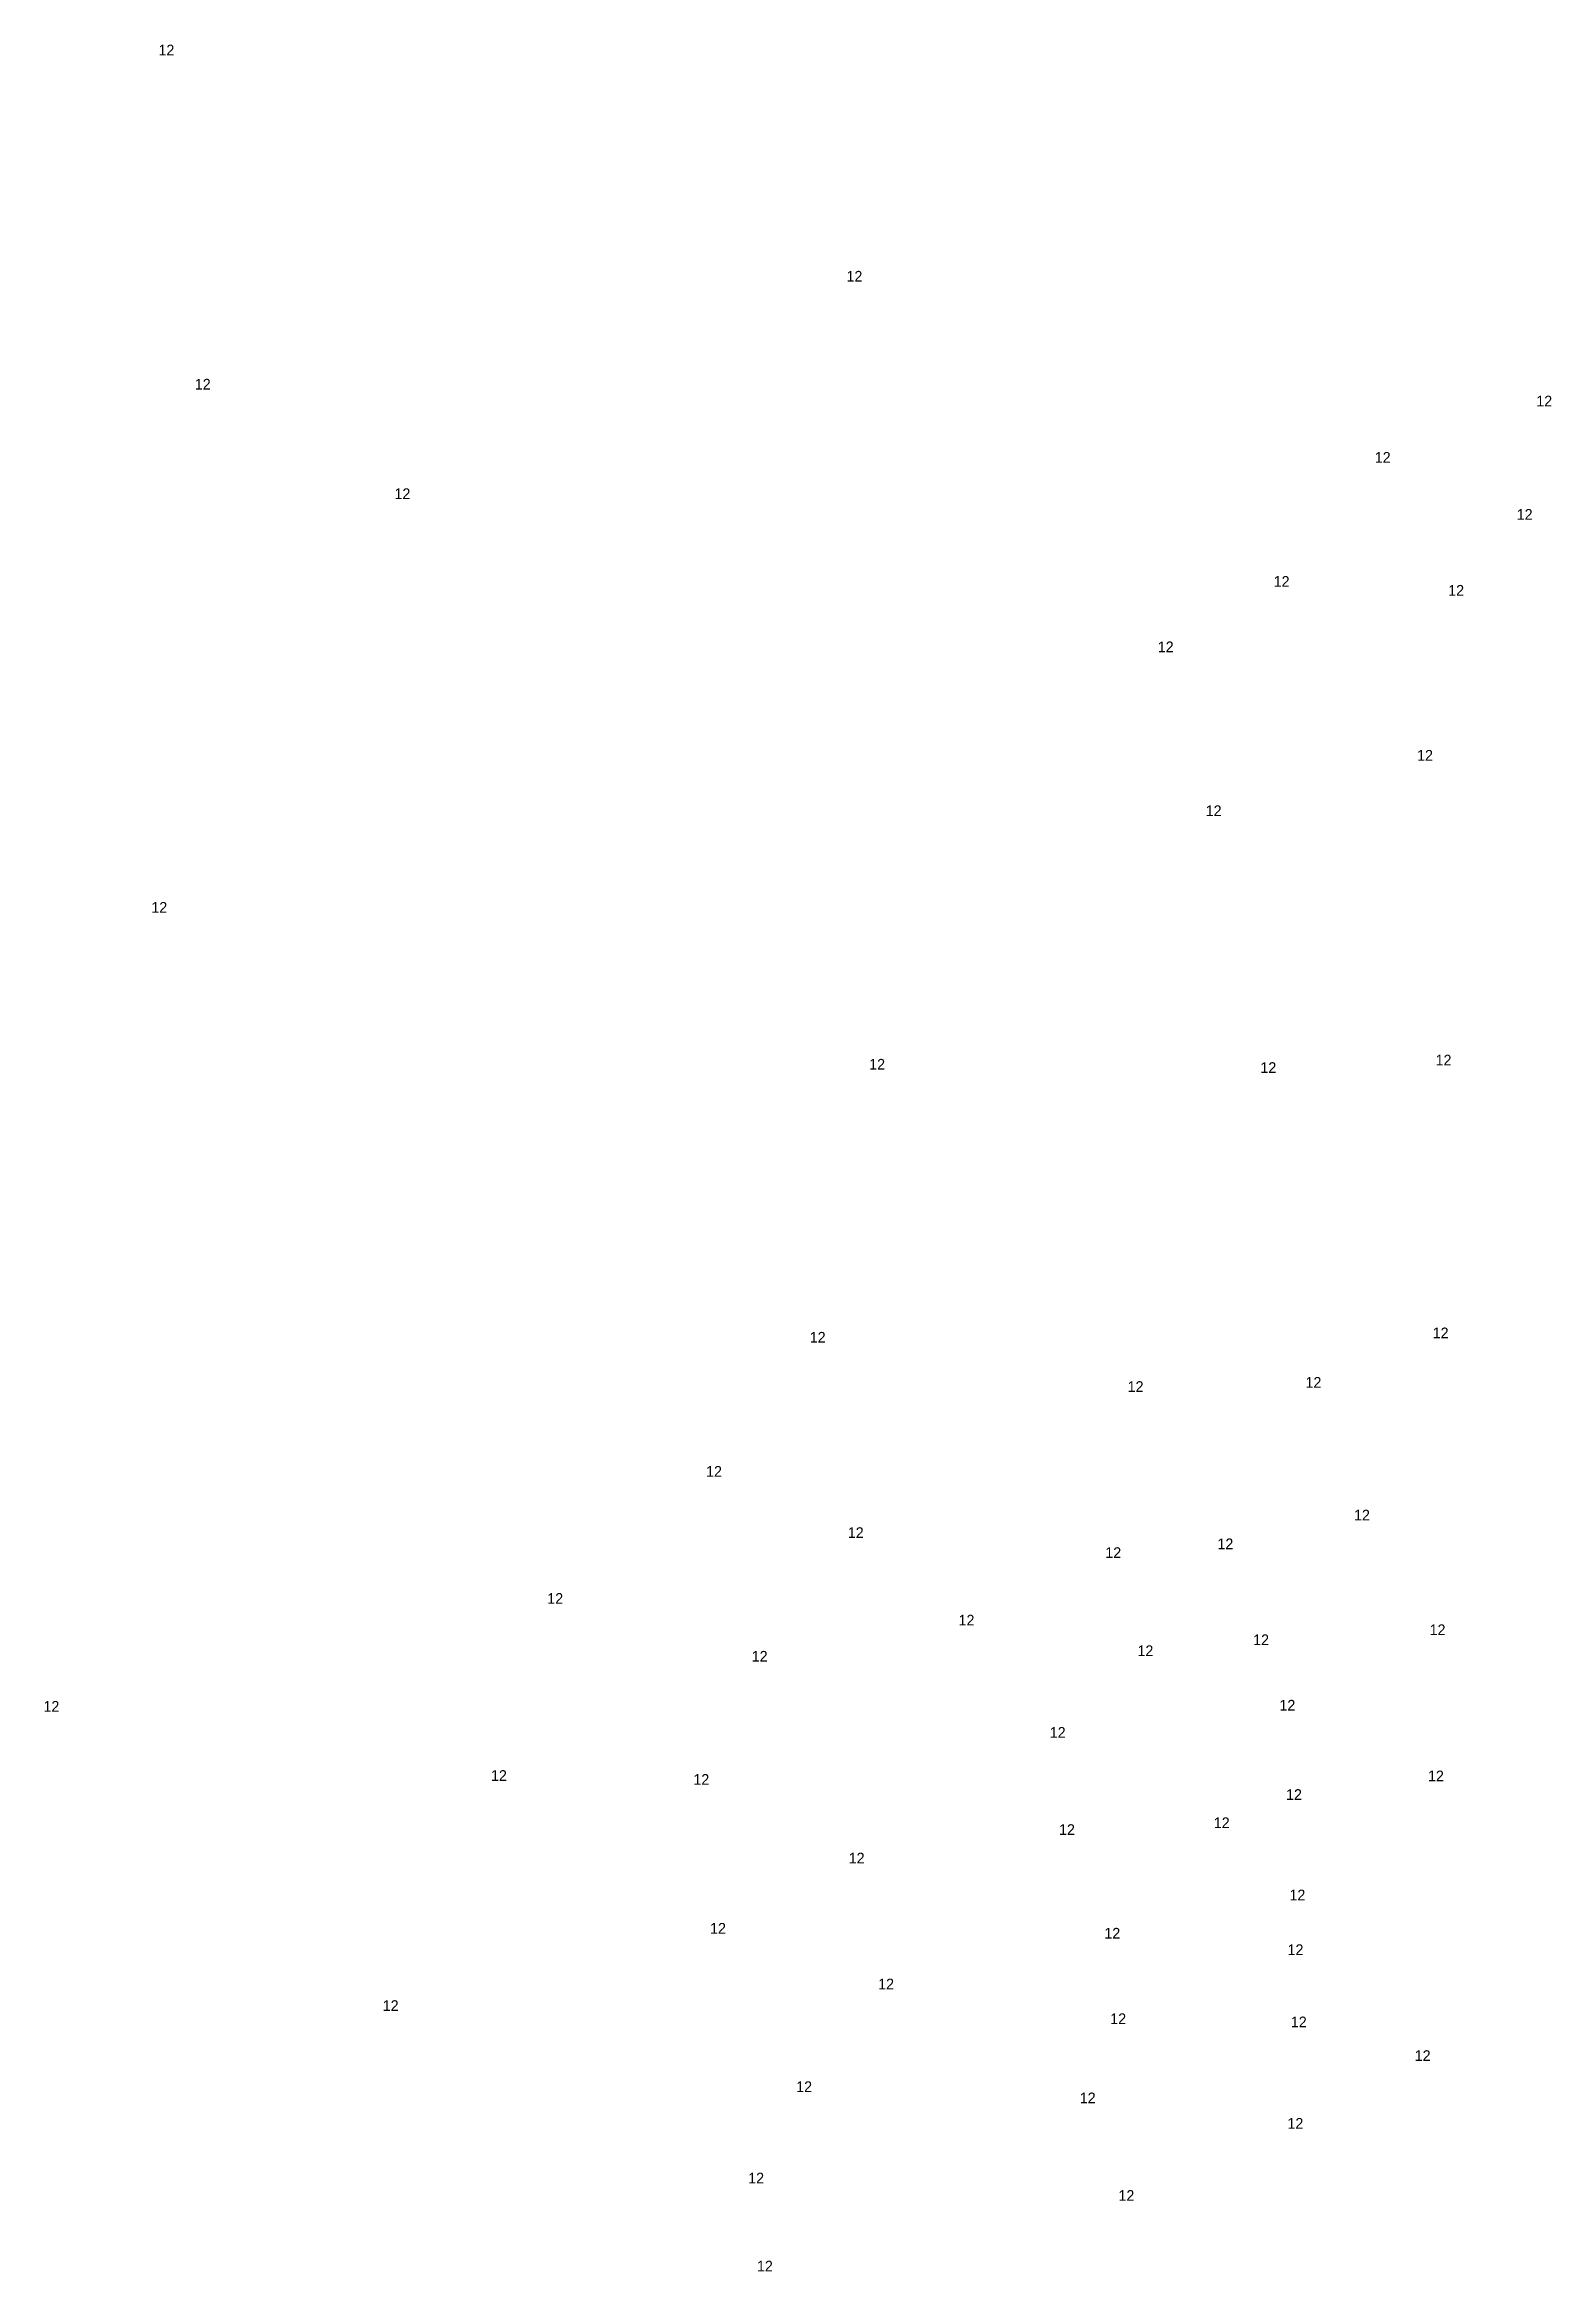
# Model space of a CAD drawing. Extents: x 538696 to 554460, y 1851264 to 1863934.
# Drawn here: x 551328.3 to 551469.3, y 1862230.7 to 1862439.1 of the extents above; entities that cross this region are included whole.
import ezdxf

# ---------------------------------------------------------------- set-up
doc = ezdxf.new("R2010")
doc.units = 0
doc.layers.add('Level 20', color=7, linetype='Continuous')

msp = doc.modelspace()

# ---------------------------------------------------------------- texts
at = {"layer": 'Level 20'}
for p in [(551338.94, 1862438.07), (551403.31, 1862416.9), (551342.34, 1862406.8), (551467.84, 1862405.22), (551452.73, 1862399.95), (551361.02, 1862396.55), (551466.01, 1862394.61), (551443.27, 1862388.34), (551459.6, 1862387.51), (551432.43, 1862382.22), (551456.69, 1862372.07), (551436.91, 1862366.88), (551338.27, 1862357.84), (551405.43, 1862343.16), (551458.42, 1862343.55), (551442.03, 1862342.85), (551458.15, 1862318.02), (551399.87, 1862317.61), (551429.61, 1862313), (551446.25, 1862313.39), (551390.17, 1862305.06), (551403.43, 1862299.33), (551450.79, 1862300.97), (551427.52, 1862297.46), (551438.01, 1862298.28), (551375.31, 1862293.17), (551413.79, 1862291.14), (551441.35, 1862289.3), (551457.86, 1862290.24), (551394.44, 1862287.76), (551430.53, 1862288.28), (551328.18, 1862283.07), (551443.81, 1862283.18), (551422.32, 1862280.63), (551370.05, 1862276.6), (551457.71, 1862276.56), (551388.98, 1862276.23), (551444.43, 1862274.82), (551437.67, 1862272.18), (551423.19, 1862271.54), (551403.51, 1862268.87), (551444.75, 1862265.42), (551390.54, 1862262.3), (551427.43, 1862261.84), (551444.57, 1862260.3), (551406.27, 1862257.09), (551359.92, 1862255.07), (551427.98, 1862253.84), (551444.88, 1862253.54), (551456.47, 1862250.39), (551398.6, 1862247.48), (551425.13, 1862246.43), (551444.56, 1862244.05), (551394.11, 1862238.93), (551428.75, 1862237.3), (551394.93, 1862230.69)]:
    msp.add_text('12', height=1, dxfattribs=at).set_placement(p)

doc.saveas('drawing.dxf')
